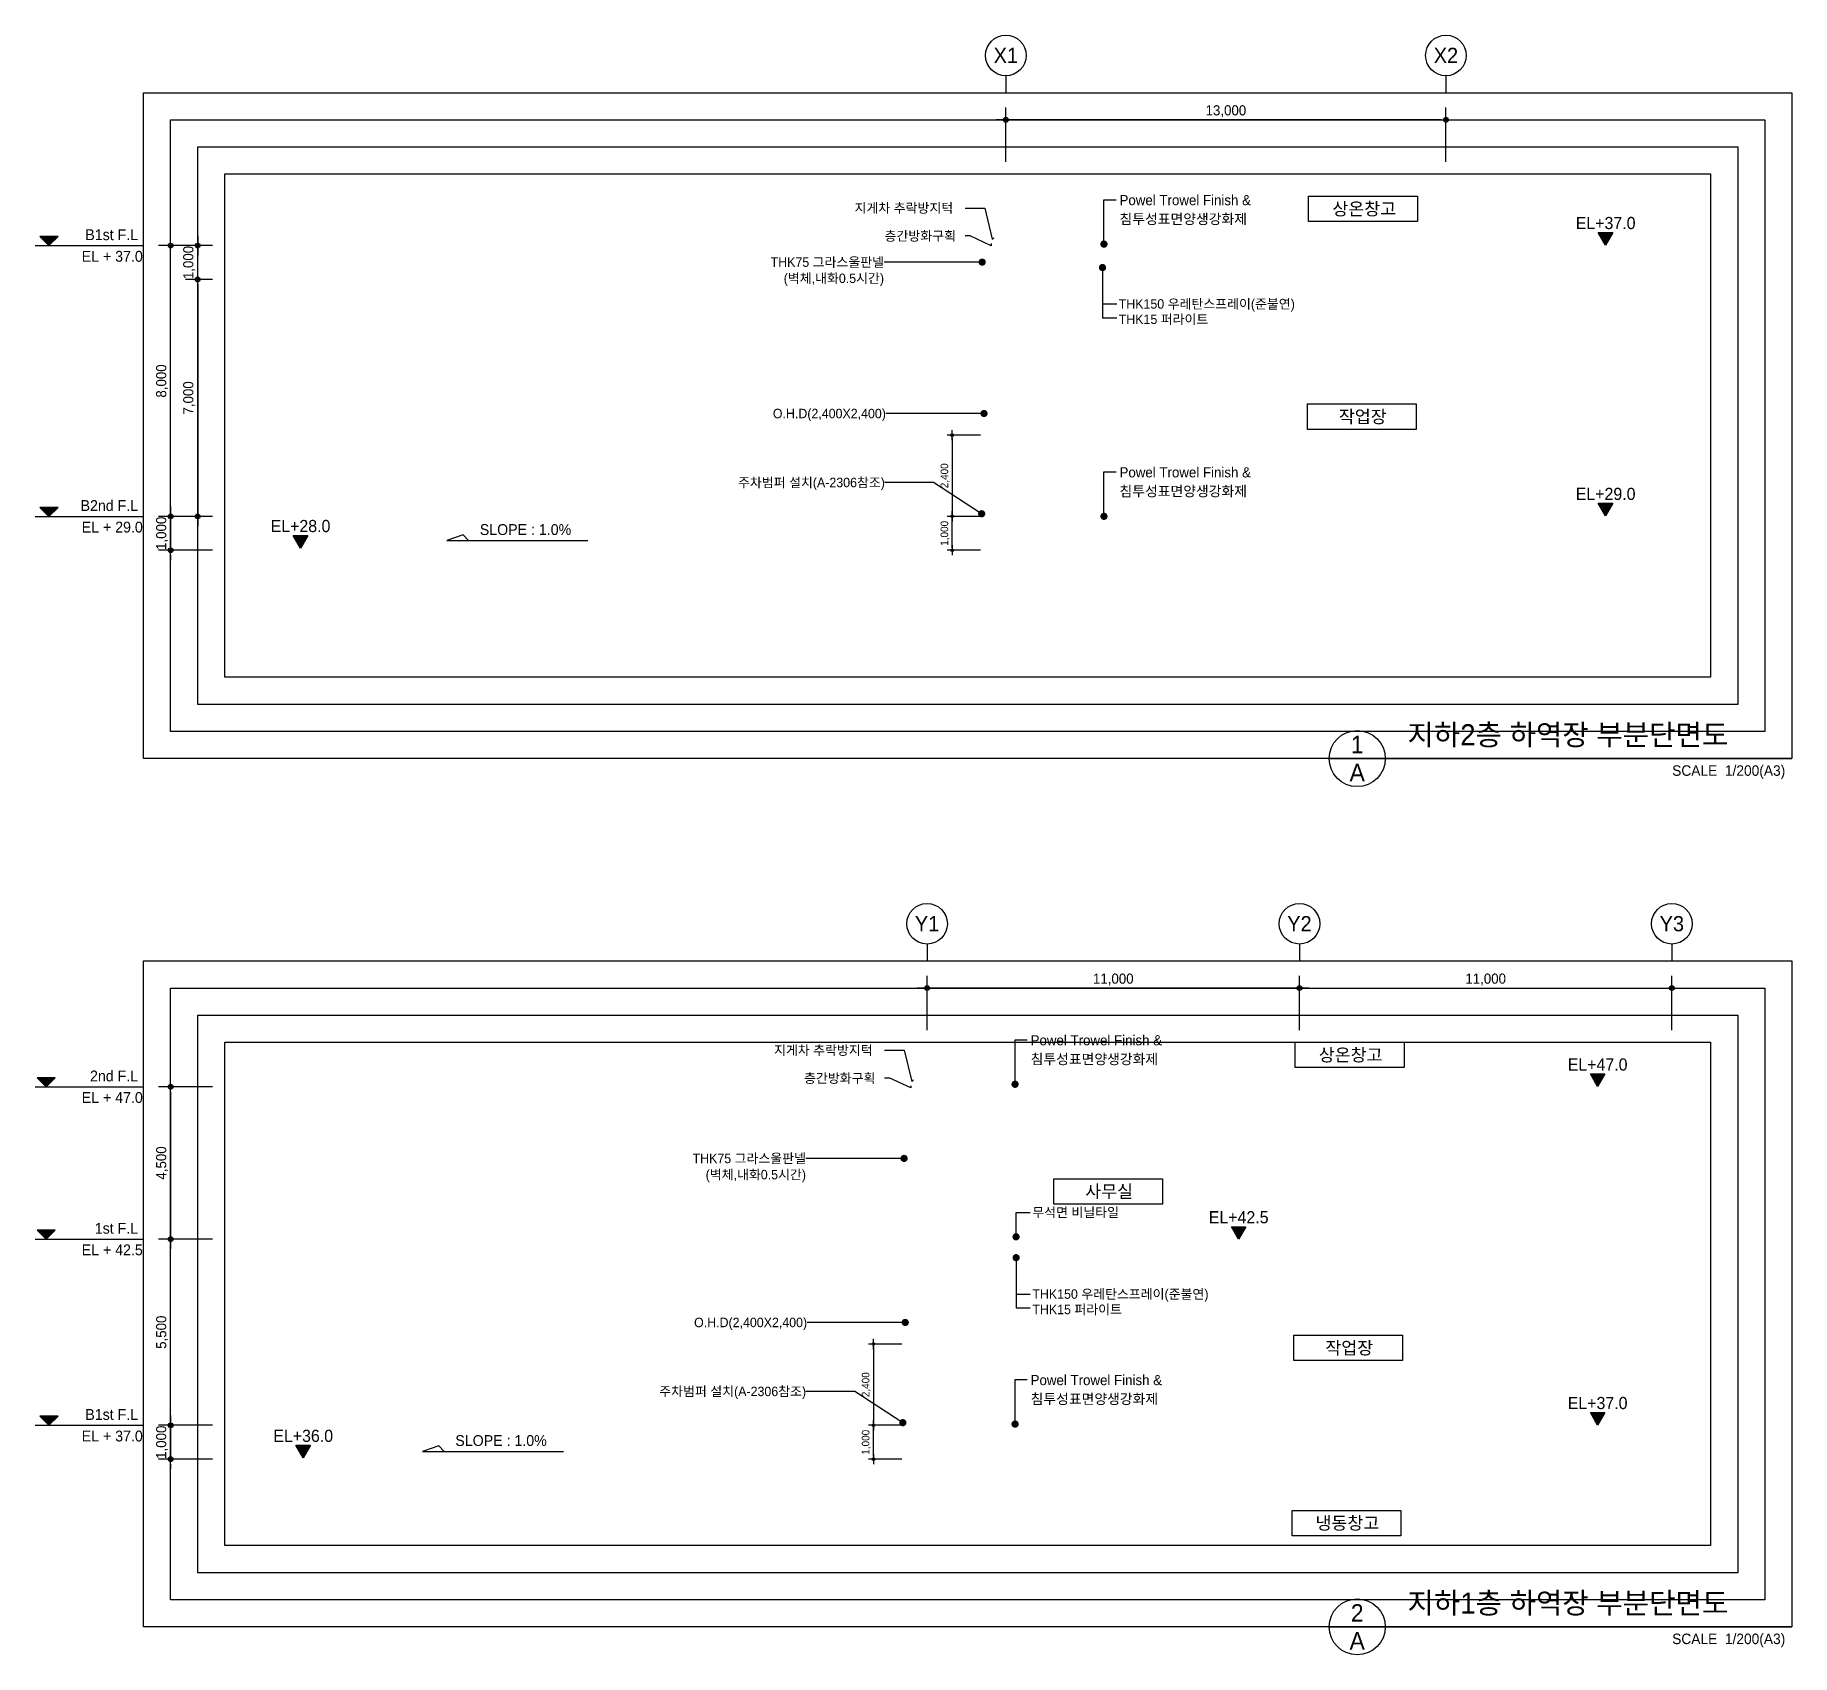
# Model space of a CAD drawing. Header units: millimetres. Extents: x 12103 to 165139, y 2913 to 53520.
# Drawn here: x 12103 to 63995, y 5672 to 53520 of the extents above; entities that cross this region are included whole.
import ezdxf
from ezdxf.enums import TextEntityAlignment as Align

# ---------------------------------------------------------------- set-up
doc = ezdxf.new("R2010")
doc.units = ezdxf.units.MM
for name, color, linetype in [('$ZCDB_AUDIT_GENERATED_600D18', 7, 'Continuous'), ('4A.TEC TEXT', 7, 'Continuous'), ('4A.TEC TEXT 2', 3, 'Continuous'), ('4A.TEC 심볼', 7, 'Continuous'), ('MK', 7, 'Continuous'), ('㈜SE&C DIM', 7, 'Continuous'), ('㈜SE&C TEXT 1', 3, 'Continuous'), ('㈜SE&C 벽체 3', 4, 'Continuous'), ('㈜SE&C 심볼', 7, 'Continuous')]:
    doc.layers.add(name, color=color, linetype=linetype)
doc.layers.add('DEFPOINT', color=135, linetype='Continuous', plot=False)
doc.styles.add('ARTINT-A1.$0$돋움', font='')
doc.styles.add('GHS', font='malgun.ttf')
doc.styles.add('나눔고딕', font='')
doc.styles.add('돋움', font='')
doc.styles.add('돋음체', font='')
doc.styles.add('울릉도L', font='')
doc.styles.get('ARTINT-A1.$0$돋움').set_extended_font_data('Dotum')
doc.styles.get('나눔고딕').set_extended_font_data('Dotum')
doc.styles.get('돋움').set_extended_font_data('Dotum')
doc.styles.get('돋음체').set_extended_font_data('Dotum')
doc.styles.get('울릉도L').set_extended_font_data('Dotum')
doc.dimstyles.new('DIM_600(외부치수)', dxfattribs={"dimscale": 400, "dimtxt": 3.3, "dimasz": 1, "dimexe": 2, "dimexo": 2, "dimgap": 1, "dimtad": 1, "dimdec": 0, "dimdsep": 46, "dimlunit": 6, "dimtxsty": '나눔고딕', "dimblk1": 'DIMDOT', "dimblk2": 'DIMDOT', "dimsah": 1, "dimcen": 2.5, "dimdle": 1.5, "dimclrd": 8, "dimclre": 8, "dimclrt": 3, "dimadec": 0, "dimazin": 0, "dimtfac": 1, "dimtdec": 0, "dimtix": 1, "dimtmove": 2, "dimatfit": 3, "dimldrblk": 'DIMDOT', "dimfxl": 1, "dimtvp": 1, "dimtolj": 1, "dimtzin": 0, "dimarcsym": 0})

msp = doc.modelspace()

# ---------------------------------------------------------------- texts
at = {"layer": '4A.TEC TEXT', "style": '돋움'}
for s, p in [('지게차 추락방지턱', (36307.68, 48412.65)), ('층간방화구획', (37194.4, 47586.63)), ('THK150 우레탄스프레이(준불연)', (44110.41, 45579.82)), ('THK15 퍼라이트', (44110.41, 45125.59)), ('지게차 추락방지턱', (33929.7, 23534.07)), ('층간방화구획', (34816.42, 22708.05)), ('무석면 비닐타일', (41557.44, 18744.32)), ('THK150 우레탄스프레이(준불연)', (41559.14, 16330.31)), ('THK15 퍼라이트', (41559.14, 15876.08))]:
    msp.add_text(s, height=280, dxfattribs=at).set_placement(p, align=Align.MIDDLE_LEFT)
at = {"layer": '4A.TEC TEXT', "color": 3, "style": '돋음체'}
for s, p in [('상온창고', (51363.08, 48388.31)), ('작업장', (51319.27, 42249.21)), ('상온창고', (50961.07, 23395)), ('사무실', (43828.08, 19361.29)), ('작업장', (50919.74, 14739.01)), ('냉동창고', (50865.48, 9565.6))]:
    msp.add_text(s, height=375, dxfattribs=at).set_placement(p, align=Align.MIDDLE_CENTER)
at = {"layer": '4A.TEC TEXT', "style": '돋움'}
for s, p in [('THK75 그라스울판넬', (37178.19, 46814.28, 5000)), ('(벽체,내화0.5시간)', (37178.19, 46337.01, 5000)), ('O.H.D(2,400X2,400)', (37233.41, 42341.95, 5000)), ('주차범퍼 설치(A-2306참조)', (37203.77, 40304.63)), ('THK75 그라스울판넬', (34872.46, 20337.08, 5000)), ('(벽체,내화0.5시간)', (34872.46, 19859.81, 5000)), ('O.H.D(2,400X2,400)', (34906.53, 15491.95, 5000)), ('주차범퍼 설치(A-2306참조)', (34876.89, 13454.63))]:
    msp.add_text(s, height=280, dxfattribs=at).set_placement(p, align=Align.MIDDLE_RIGHT)
at = {"layer": '4A.TEC TEXT 2', "color": 3, "style": '나눔고딕'}
for s, p in [('지하2층 하역장 부분단면도', (52641.36, 32357)), ('지하1층 하역장 부분단면도', (52641.36, 6707))]:
    msp.add_text(s, height=621, dxfattribs=at).set_placement(p, align=Align.BOTTOM_LEFT)
for s, p in [('1', (51155.58, 32564)), ('A', (51155.58, 31736)), ('2', (51155.58, 6914)), ('A', (51155.58, 6086))]:
    msp.add_text(s, height=517.5, dxfattribs=at).set_placement(p, align=Align.MIDDLE)
for p in [(63800.59, 31546.72), (63800.59, 5896.72)]:
    msp.add_text('SCALE  1/200(A3)', height=310.5, dxfattribs=at).set_placement(p, align=Align.BOTTOM_RIGHT)
at = {"layer": 'MK', "style": '돋움'}
for p in [(25237.57, 38754.11), (24514.79, 11843.11)]:
    msp.add_text('SLOPE : 1.0%%%', height=320.229, dxfattribs=at).set_placement(p)
at = {"layer": '㈜SE&C TEXT 1', "style": '돋움'}
for s, p in [('EL+37.0', (58493.31, 47789.83)), ('EL+29.0', (58493.31, 39787.71)), ('EL+28.0', (19941.17, 38839.32)), ('EL+47.0', (58257.1, 22932.08)), ('EL+42.5', (47653.86, 18419.65)), ('EL+37.0', (58257.1, 12932.08)), ('EL+36.0', (20020.22, 11963.56))]:
    msp.add_text(s, height=359.847, dxfattribs=at).set_placement(p, align=Align.CENTER)
at = {"layer": '㈜SE&C 심볼', "style": 'ARTINT-A1.$0$돋움'}
for s, p in [('B1st F.L', (15144.89, 47463.44)), ('EL + 37.0', (15282.57, 46826.27)), ('B2nd F.L', (15144.89, 39463.44)), ('EL + 29.0', (15282.57, 38826.27)), ('2nd F.L', (15144.89, 22613.44)), ('EL + 47.0', (15282.57, 21976.27)), ('1st F.L', (15144.89, 18113.44)), ('EL + 42.5', (15282.57, 17476.27)), ('B1st F.L', (15144.89, 12613.44)), ('EL + 37.0', (15282.57, 11976.27))]:
    msp.add_text(s, height=320.229, dxfattribs=at).set_placement(p, align=Align.RIGHT)

# ---------------------------------------------------------------- blocks, each defined once
blk = doc.blocks.new('ccs122')
at = {"layer": '4A.TEC 심볼'}
blk.add_line((0, 8), (0, 3), dxfattribs=at)
blk.add_circle((0, 14), 6, dxfattribs=at)
at = {"layer": '4A.TEC TEXT 2', "color": 3, "style": 'GHS'}
blk.add_attdef('NO', text='', height=4.5, dxfattribs=at).set_placement((-0.01, 14.02), align=Align.MIDDLE_CENTER)
blk = doc.blocks.new('DIMDOT')
at = {"color": 0}
blk.add_line((-2, 0), (2, 0), dxfattribs=at)
for radius in [0.5, 0.25]:
    blk.add_circle((0, 0), radius, dxfattribs=at)
blk = doc.blocks.new('*D9')
at = {"layer": '$ZCDB_AUDIT_GENERATED_600D18', "color": 8, "lineweight": -2, "transparency": 16777216}
for p, q in [((40777, 49780), (40777, 51380)), ((53777, 49780), (53777, 51380)), ((53633, 51020), (40921, 51020))]:
    blk.add_line(p, q, dxfattribs=at)
at = {"layer": 'Defpoints', "color": 0, "transparency": 16777216}
for p in [(40777, 51020), (40777, 49420), (53777, 49420)]:
    blk.add_point(p, dxfattribs=at)
at = {"layer": '$ZCDB_AUDIT_GENERATED_600D18', "color": 8, "lineweight": -2, "transparency": 16777216, "xscale": 144, "yscale": 144, "zscale": 144, "rotation": 180}
blk.add_blockref('DIMDOT', (40777, 51020), dxfattribs=at)
at = {"layer": '$ZCDB_AUDIT_GENERATED_600D18', "color": 8, "lineweight": -2, "transparency": 16777216, "xscale": 144, "yscale": 144, "zscale": 144}
blk.add_blockref('DIMDOT', (53777, 51020), dxfattribs=at)
at = {"layer": '$ZCDB_AUDIT_GENERATED_600D18', "color": 3, "transparency": 16777216, "insert": (47277, 51271), "char_height": 300, "attachment_point": 5, "style": '나눔고딕'}
blk.add_mtext('\\A1;13,000', dxfattribs=at)
blk = doc.blocks.new('*D10')
at = {"layer": '$ZCDB_AUDIT_GENERATED_600D18', "color": 8, "lineweight": -2, "transparency": 16777216}
for p, q in [((38450, 24130), (38450, 25730)), ((49450, 24130), (49450, 25730)), ((49306, 25370), (38594, 25370))]:
    blk.add_line(p, q, dxfattribs=at)
at = {"layer": 'Defpoints', "color": 0, "transparency": 16777216}
for p in [(38450, 25370), (38450, 23770), (49450, 23770)]:
    blk.add_point(p, dxfattribs=at)
at = {"layer": '$ZCDB_AUDIT_GENERATED_600D18', "color": 8, "lineweight": -2, "transparency": 16777216, "xscale": 144, "yscale": 144, "zscale": 144, "rotation": 180}
blk.add_blockref('DIMDOT', (38450, 25370), dxfattribs=at)
at = {"layer": '$ZCDB_AUDIT_GENERATED_600D18', "color": 8, "lineweight": -2, "transparency": 16777216, "xscale": 144, "yscale": 144, "zscale": 144}
blk.add_blockref('DIMDOT', (49450, 25370), dxfattribs=at)
at = {"layer": '$ZCDB_AUDIT_GENERATED_600D18', "color": 3, "transparency": 16777216, "insert": (43950, 25621), "char_height": 300, "attachment_point": 5, "style": '나눔고딕'}
blk.add_mtext('\\A1;11,000', dxfattribs=at)
blk = doc.blocks.new('*D11')
at = {"layer": '$ZCDB_AUDIT_GENERATED_600D18', "color": 8, "lineweight": -2, "transparency": 16777216}
for p, q in [((49450, 24130), (49450, 25730)), ((60450, 24130), (60450, 25730)), ((49594, 25370), (60306, 25370))]:
    blk.add_line(p, q, dxfattribs=at)
at = {"layer": 'Defpoints', "color": 0, "transparency": 16777216}
for p in [(60450, 25370), (49450, 23770), (60450, 23770)]:
    blk.add_point(p, dxfattribs=at)
at = {"layer": '$ZCDB_AUDIT_GENERATED_600D18', "color": 8, "lineweight": -2, "transparency": 16777216, "xscale": 144, "yscale": 144, "zscale": 144, "rotation": 180}
blk.add_blockref('DIMDOT', (49450, 25370), dxfattribs=at)
at = {"layer": '$ZCDB_AUDIT_GENERATED_600D18', "color": 8, "lineweight": -2, "transparency": 16777216, "xscale": 144, "yscale": 144, "zscale": 144}
blk.add_blockref('DIMDOT', (60450, 25370), dxfattribs=at)
at = {"layer": '$ZCDB_AUDIT_GENERATED_600D18', "color": 3, "transparency": 16777216, "insert": (54950, 25621), "char_height": 300, "attachment_point": 5, "style": '나눔고딕'}
blk.add_mtext('\\A1;11,000', dxfattribs=at)
blk = doc.blocks.new('A$Ce075d0a7')
at = {"layer": '㈜SE&C 심볼', "color": 1}
for p, q in [((107, 1419), (468, 1419)), ((107, 107), (107, 1419))]:
    blk.add_line(p, q, dxfattribs=at)
at = {"layer": '㈜SE&C 심볼', "color": 1, "const_width": 107}
blk.add_lwpolyline([(107, 53, 1), (107, 160, 1)], format="xyb", close=True, dxfattribs=at)
at = {"layer": '4A.TEC TEXT', "style": '돋움'}
for s, p in [('Powel Trowel Finish &', (567, 1406)), ('침투성표면양생강화제', (567, 849))]:
    blk.add_text(s, height=300, dxfattribs=at).set_placement(p, align=Align.MIDDLE_LEFT)
blk = doc.blocks.new('*D16')
at = {"layer": '$ZCDB_AUDIT_GENERATED_600D18', "color": 8, "lineweight": -2, "transparency": 16777216}
for p, q in [((17345, 47303), (16545, 47303)), ((16905, 47447), (16905, 47591)), ((16905, 46303), (16905, 47303)), ((17345, 46303), (16545, 46303)), ((16905, 46159), (16905, 46015))]:
    blk.add_line(p, q, dxfattribs=at)
at = {"layer": 'Defpoints', "color": 0, "transparency": 16777216}
for p in [(16905, 47303), (17705, 47303), (17705, 46303)]:
    blk.add_point(p, dxfattribs=at)
at = {"layer": '$ZCDB_AUDIT_GENERATED_600D18', "color": 8, "lineweight": -2, "transparency": 16777216, "xscale": 144, "yscale": 144, "zscale": 144}
for p, rotation in [((16905, 47303), 270), ((16905, 46303), 90)]:
    blk.add_blockref('DIMDOT', p, dxfattribs=dict(at, rotation=rotation))
at = {"layer": '$ZCDB_AUDIT_GENERATED_600D18', "color": 3, "transparency": 16777216, "insert": (16654, 46803), "char_height": 300, "attachment_point": 5, "rotation": 90, "style": '나눔고딕'}
blk.add_mtext('\\A1;1,000', dxfattribs=at)
blk = doc.blocks.new('*D17')
at = {"layer": '$ZCDB_AUDIT_GENERATED_600D18', "color": 8, "lineweight": -2, "transparency": 16777216}
for p, q in [((17345, 47303), (15745, 47303)), ((16105, 39447), (16105, 47159)), ((17345, 39303), (15745, 39303))]:
    blk.add_line(p, q, dxfattribs=at)
at = {"layer": 'Defpoints', "color": 0, "transparency": 16777216}
for p in [(16105, 47303), (17705, 47303), (17705, 39303)]:
    blk.add_point(p, dxfattribs=at)
at = {"layer": '$ZCDB_AUDIT_GENERATED_600D18', "color": 8, "lineweight": -2, "transparency": 16777216, "xscale": 144, "yscale": 144, "zscale": 144}
for p, rotation in [((16105, 47303), 90), ((16105, 39303), 270)]:
    blk.add_blockref('DIMDOT', p, dxfattribs=dict(at, rotation=rotation))
at = {"layer": '$ZCDB_AUDIT_GENERATED_600D18', "color": 3, "transparency": 16777216, "insert": (15854, 43303), "char_height": 300, "attachment_point": 5, "rotation": 90, "style": '나눔고딕'}
blk.add_mtext('\\A1;8,000', dxfattribs=at)
blk = doc.blocks.new('*D18')
at = {"layer": '$ZCDB_AUDIT_GENERATED_600D18', "color": 8, "lineweight": -2, "transparency": 16777216}
for p, q in [((17345, 46303), (16545, 46303)), ((16905, 46159), (16905, 39447)), ((17345, 39303), (16545, 39303))]:
    blk.add_line(p, q, dxfattribs=at)
at = {"layer": 'Defpoints', "color": 0, "transparency": 16777216}
for p in [(17705, 46303), (16905, 39303), (17705, 39303)]:
    blk.add_point(p, dxfattribs=at)
at = {"layer": '$ZCDB_AUDIT_GENERATED_600D18', "color": 8, "lineweight": -2, "transparency": 16777216, "xscale": 144, "yscale": 144, "zscale": 144}
for p, rotation in [((16905, 46303), 90), ((16905, 39303), 270)]:
    blk.add_blockref('DIMDOT', p, dxfattribs=dict(at, rotation=rotation))
at = {"layer": '$ZCDB_AUDIT_GENERATED_600D18', "color": 3, "transparency": 16777216, "insert": (16654, 42803), "char_height": 300, "attachment_point": 5, "rotation": 90, "style": '나눔고딕'}
blk.add_mtext('\\A1;7,000', dxfattribs=at)
blk = doc.blocks.new('*D19')
at = {"layer": '$ZCDB_AUDIT_GENERATED_600D18', "color": 8, "lineweight": -2, "transparency": 16777216}
for p, q in [((16105, 39447), (16105, 39591)), ((17345, 39303), (15745, 39303)), ((16105, 39303), (16105, 38303)), ((17345, 38303), (15745, 38303)), ((16105, 38159), (16105, 38015))]:
    blk.add_line(p, q, dxfattribs=at)
at = {"layer": 'Defpoints', "color": 0, "transparency": 16777216}
for p in [(17705, 39303), (16105, 38303), (17705, 38303)]:
    blk.add_point(p, dxfattribs=at)
at = {"layer": '$ZCDB_AUDIT_GENERATED_600D18', "color": 8, "lineweight": -2, "transparency": 16777216, "xscale": 144, "yscale": 144, "zscale": 144}
for p, rotation in [((16105, 39303), 270), ((16105, 38303), 90)]:
    blk.add_blockref('DIMDOT', p, dxfattribs=dict(at, rotation=rotation))
at = {"layer": '$ZCDB_AUDIT_GENERATED_600D18', "color": 3, "transparency": 16777216, "insert": (15854, 38803), "char_height": 300, "attachment_point": 5, "rotation": 90, "style": '나눔고딕'}
blk.add_mtext('\\A1;1,000', dxfattribs=at)
blk = doc.blocks.new('*D20')
at = {"layer": '$ZCDB_AUDIT_GENERATED_600D18', "color": 8, "lineweight": -2, "transparency": 16777216}
for p, q in [((17345, 17953), (15745, 17953)), ((16105, 12597), (16105, 17809)), ((17345, 12453), (15745, 12453))]:
    blk.add_line(p, q, dxfattribs=at)
at = {"layer": 'Defpoints', "color": 0, "transparency": 16777216}
for p in [(16105, 17953), (17705, 17953), (17705, 12453)]:
    blk.add_point(p, dxfattribs=at)
at = {"layer": '$ZCDB_AUDIT_GENERATED_600D18', "color": 8, "lineweight": -2, "transparency": 16777216, "xscale": 144, "yscale": 144, "zscale": 144}
for p, rotation in [((16105, 17953), 90), ((16105, 12453), 270)]:
    blk.add_blockref('DIMDOT', p, dxfattribs=dict(at, rotation=rotation))
at = {"layer": '$ZCDB_AUDIT_GENERATED_600D18', "color": 3, "transparency": 16777216, "insert": (15854, 15203), "char_height": 300, "attachment_point": 5, "rotation": 90, "style": '나눔고딕'}
blk.add_mtext('\\A1;5,500', dxfattribs=at)
blk = doc.blocks.new('*D21')
at = {"layer": '$ZCDB_AUDIT_GENERATED_600D18', "color": 8, "lineweight": -2, "transparency": 16777216}
for p, q in [((16105, 12597), (16105, 12741)), ((17345, 12453), (15745, 12453)), ((16105, 12453), (16105, 11453)), ((17345, 11453), (15745, 11453)), ((16105, 11309), (16105, 11165))]:
    blk.add_line(p, q, dxfattribs=at)
at = {"layer": 'Defpoints', "color": 0, "transparency": 16777216}
for p in [(17705, 12453), (16105, 11453), (17705, 11453)]:
    blk.add_point(p, dxfattribs=at)
at = {"layer": '$ZCDB_AUDIT_GENERATED_600D18', "color": 8, "lineweight": -2, "transparency": 16777216, "xscale": 144, "yscale": 144, "zscale": 144}
for p, rotation in [((16105, 12453), 270), ((16105, 11453), 90)]:
    blk.add_blockref('DIMDOT', p, dxfattribs=dict(at, rotation=rotation))
at = {"layer": '$ZCDB_AUDIT_GENERATED_600D18', "color": 3, "transparency": 16777216, "insert": (15854, 11953), "char_height": 300, "attachment_point": 5, "rotation": 90, "style": '나눔고딕'}
blk.add_mtext('\\A1;1,000', dxfattribs=at)
blk = doc.blocks.new('*D22')
at = {"layer": '$ZCDB_AUDIT_GENERATED_600D18', "color": 8, "lineweight": -2, "transparency": 16777216}
for p, q in [((17345, 22453), (15745, 22453)), ((16105, 22309), (16105, 18097)), ((17345, 17953), (15745, 17953))]:
    blk.add_line(p, q, dxfattribs=at)
at = {"layer": 'Defpoints', "color": 0, "transparency": 16777216}
for p in [(17705, 22453), (16105, 17953), (17705, 17953)]:
    blk.add_point(p, dxfattribs=at)
at = {"layer": '$ZCDB_AUDIT_GENERATED_600D18', "color": 8, "lineweight": -2, "transparency": 16777216, "xscale": 144, "yscale": 144, "zscale": 144}
for p, rotation in [((16105, 22453), 90), ((16105, 17953), 270)]:
    blk.add_blockref('DIMDOT', p, dxfattribs=dict(at, rotation=rotation))
at = {"layer": '$ZCDB_AUDIT_GENERATED_600D18', "color": 3, "transparency": 16777216, "insert": (15854, 20203), "char_height": 300, "attachment_point": 5, "rotation": 90, "style": '나눔고딕'}
blk.add_mtext('\\A1;4,500', dxfattribs=at)
blk = doc.blocks.new('*D27')
at = {"layer": 'Defpoints', "color": 0, "transparency": 16777216}
for p in [(39192, 39303), (40177, 39303), (40177, 38303)]:
    blk.add_point(p, dxfattribs=at)
at = {"layer": '㈜SE&C DIM', "color": 8, "lineweight": -2, "transparency": 16777216}
for p, q in [((40027, 39303), (39042, 39303)), ((39192, 38378), (39192, 39228)), ((40027, 38303), (39042, 38303))]:
    blk.add_line(p, q, dxfattribs=at)
at = {"layer": '㈜SE&C DIM', "color": 8, "lineweight": -2, "transparency": 16777216, "xscale": 75, "yscale": 75, "zscale": 75}
for p, rotation in [((39192, 39303), 90), ((39192, 38303), 270)]:
    blk.add_blockref('DIMDOT', p, dxfattribs=dict(at, rotation=rotation))
at = {"layer": '㈜SE&C DIM', "color": 3, "transparency": 16777216, "insert": (38982, 38803), "char_height": 225, "attachment_point": 5, "rotation": 90, "style": '나눔고딕'}
blk.add_mtext('\\A1;1,000', dxfattribs=at)
blk = doc.blocks.new('*D28')
at = {"layer": 'Defpoints', "color": 0, "transparency": 16777216}
for p in [(40177, 41703), (39192, 39303), (40177, 39303)]:
    blk.add_point(p, dxfattribs=at)
at = {"layer": '㈜SE&C DIM', "color": 8, "lineweight": -2, "transparency": 16777216}
for p, q in [((40027, 41703), (39042, 41703)), ((39192, 41628), (39192, 39378)), ((40027, 39303), (39042, 39303))]:
    blk.add_line(p, q, dxfattribs=at)
at = {"layer": '㈜SE&C DIM', "color": 8, "lineweight": -2, "transparency": 16777216, "xscale": 75, "yscale": 75, "zscale": 75}
for p, rotation in [((39192, 41703), 90), ((39192, 39303), 270)]:
    blk.add_blockref('DIMDOT', p, dxfattribs=dict(at, rotation=rotation))
at = {"layer": '㈜SE&C DIM', "color": 3, "transparency": 16777216, "insert": (38982, 40503), "char_height": 225, "attachment_point": 5, "rotation": 90, "style": '나눔고딕'}
blk.add_mtext('\\A1;2,400', dxfattribs=at)
blk = doc.blocks.new('*D29')
at = {"layer": 'Defpoints', "color": 0, "transparency": 16777216}
for p in [(36865, 12453), (37850, 12453), (37850, 11453)]:
    blk.add_point(p, dxfattribs=at)
at = {"layer": '㈜SE&C DIM', "color": 8, "lineweight": -2, "transparency": 16777216}
for p, q in [((37700, 12453), (36715, 12453)), ((36865, 11528), (36865, 12378)), ((37700, 11453), (36715, 11453))]:
    blk.add_line(p, q, dxfattribs=at)
at = {"layer": '㈜SE&C DIM', "color": 8, "lineweight": -2, "transparency": 16777216, "xscale": 75, "yscale": 75, "zscale": 75}
for p, rotation in [((36865, 12453), 90), ((36865, 11453), 270)]:
    blk.add_blockref('DIMDOT', p, dxfattribs=dict(at, rotation=rotation))
at = {"layer": '㈜SE&C DIM', "color": 3, "transparency": 16777216, "insert": (36655, 11953), "char_height": 225, "attachment_point": 5, "rotation": 90, "style": '나눔고딕'}
blk.add_mtext('\\A1;1,000', dxfattribs=at)
blk = doc.blocks.new('*D30')
at = {"layer": 'Defpoints', "color": 0, "transparency": 16777216}
for p in [(37850, 14853), (36865, 12453), (37850, 12453)]:
    blk.add_point(p, dxfattribs=at)
at = {"layer": '㈜SE&C DIM', "color": 8, "lineweight": -2, "transparency": 16777216}
for p, q in [((37700, 14853), (36715, 14853)), ((36865, 14778), (36865, 12528)), ((37700, 12453), (36715, 12453))]:
    blk.add_line(p, q, dxfattribs=at)
at = {"layer": '㈜SE&C DIM', "color": 8, "lineweight": -2, "transparency": 16777216, "xscale": 75, "yscale": 75, "zscale": 75}
for p, rotation in [((36865, 14853), 90), ((36865, 12453), 270)]:
    blk.add_blockref('DIMDOT', p, dxfattribs=dict(at, rotation=rotation))
at = {"layer": '㈜SE&C DIM', "color": 3, "transparency": 16777216, "insert": (36655, 13653), "char_height": 225, "attachment_point": 5, "rotation": 90, "style": '나눔고딕'}
blk.add_mtext('\\A1;2,400', dxfattribs=at)

# ---------------------------------------------------------------- dimensions: what is measured, and where the dimension line sits
at = {"layer": '$ZCDB_AUDIT_GENERATED_600D18'}
for base, p1, p2, angle, picture, middle in [((40776.95, 51020), (53776.95, 49420), (40776.95, 49420), 180, '*D9', (47276.95, 51271.1)), ((16105, 47303.33), (17705, 39303.33), (17705, 47303.33), 90, '*D17', (15853.9, 43303.33)), ((16905, 47303.33), (17705, 46303.33), (17705, 47303.33), 90, '*D16', (16653.9, 46803.33)), ((16905, 39303.33), (17705, 46303.33), (17705, 39303.33), 270, '*D18', (16653.9, 42803.33)), ((16105, 38303.33), (17705, 39303.33), (17705, 38303.33), 270, '*D19', (15853.9, 38803.33)), ((38450.07, 25370), (49450.07, 23770), (38450.07, 23770), 180, '*D10', (43950.07, 25621.1)), ((60450.07, 25370), (49450.07, 23770), (60450.07, 23770), 0, '*D11', (54950.07, 25621.1)), ((16105, 17953.33), (17705, 22453.33), (17705, 17953.33), 270, '*D22', (15853.9, 20203.33)), ((16105, 17953.33), (17705, 12453.33), (17705, 17953.33), 90, '*D20', (15853.9, 15203.33)), ((16105, 11453.33), (17705, 12453.33), (17705, 11453.33), 270, '*D21', (15853.9, 11953.33))]:
    dim = msp.add_linear_dim(base=base, p1=p1, p2=p2, angle=angle, dimstyle='DIM_600(외부치수)', override={"dimscale": 600, "dimtxt": 0.5, "dimasz": 0.24, "dimexe": 0.6, "dimexo": 0.6, "dimgap": 0.12, "dimdec": 1, "dimdle": 0.5}, dxfattribs=at)
    dim.commit()
    dim.dimension.update_dxf_attribs({"geometry": picture, "text_midpoint": middle})
at = {"layer": '㈜SE&C DIM'}
for base, p1, p2, angle, picture, middle in [((39191.68, 39303.33), (40176.95, 41703.33), (40176.95, 39303.33), 270, '*D28', (38982.36, 40503.33)), ((39191.68, 39303.33), (40176.95, 38303.33), (40176.95, 39303.33), 90, '*D27', (38982.36, 38803.33)), ((36864.81, 12453.33), (37850.07, 14853.33), (37850.07, 12453.33), 270, '*D30', (36655.48, 13653.33)), ((36864.81, 12453.33), (37850.07, 11453.33), (37850.07, 12453.33), 90, '*D29', (36655.48, 11953.33))]:
    dim = msp.add_linear_dim(base=base, p1=p1, p2=p2, angle=angle, dimstyle='DIM_600(외부치수)', override={"dimscale": 75, "dimtxt": 3}, dxfattribs=at)
    dim.commit()
    dim.dimension.update_dxf_attribs({"geometry": picture, "text_midpoint": middle})

# ---------------------------------------------------------------- hatches: boundary and pattern name
at = {"layer": '㈜SE&C 심볼'}
for points in [[(12244.87, 47570.18), (12511.73, 47303.33), (12778.59, 47570.18)], [(58493.31, 47318.6), (58278.19, 47691.2), (58708.43, 47691.2)], [(12244.87, 39570.18), (12511.73, 39303.33), (12778.59, 39570.18)], [(58493.31, 39316.48), (58278.19, 39689.08), (58708.43, 39689.08)], [(19941.17, 38368.09), (19726.05, 38740.69), (20156.29, 38740.69)], [(58257.1, 22460.85), (58041.98, 22833.45), (58472.22, 22833.45)], [(12163.44, 22720.18), (12430.29, 22453.33), (12697.15, 22720.18)], [(12163.44, 18220.18), (12430.29, 17953.33), (12697.15, 18220.18)], [(47653.86, 17948.41), (47438.73, 18321.01), (47868.98, 18321.01)], [(12244.87, 12720.18), (12511.73, 12453.33), (12778.59, 12720.18)], [(58257.1, 12460.85), (58041.98, 12833.45), (58472.22, 12833.45)], [(20020.22, 11492.33), (19805.1, 11864.93), (20235.34, 11864.93)]]:
    msp.add_hatch(color=256, dxfattribs=at).paths.add_polyline_path(points)

# ---------------------------------------------------------------- linework, layer by layer
for points in [[(52932.95, 48013.31), (49721.71, 48013.31), (49721.71, 48763.31), (52932.95, 48763.31)], [(52896.26, 41874.21), (49685.01, 41874.21), (49685.01, 42624.21), (52896.26, 42624.21)], [(52538.06, 23020), (49326.81, 23020), (49326.81, 23770), (52538.06, 23770)], [(45405.07, 18986.29), (42193.82, 18986.29), (42193.82, 19736.29), (45405.07, 19736.29)], [(52496.73, 14364.01), (49285.48, 14364.01), (49285.48, 15114.01), (52496.73, 15114.01)], [(52442.46, 9190.6), (49231.21, 9190.6), (49231.21, 9940.6), (52442.46, 9940.6)]]:
    msp.add_lwpolyline(points, close=True)
at = {"layer": '4A.TEC 심볼', "color": 1}
for p, q in [((43631.38, 45579.82), (43631.38, 45162.01)), ((44050.41, 45162.01), (43631.38, 45162.01)), ((41080.11, 16330.31), (41080.11, 15912.5)), ((41499.14, 15912.5), (41080.11, 15912.5))]:
    msp.add_line(p, q, dxfattribs=at)
at = {"layer": '4A.TEC 심볼'}
for p, q in [((50327.58, 32150), (63995, 32150)), ((50327.58, 6500), (63995, 6500))]:
    msp.add_line(p, q, dxfattribs=at)
at = {"layer": '4A.TEC 심볼', "color": 1}
for points in [[(39572.05, 48412.65), (40151.95, 48412.65), (40376.95, 47488.37), (40424.09, 47535.51)], [(40343.62, 47363.28), (40343.62, 47296.62), (39726.59, 47586.63), (39572.05, 47586.63)], [(43631.38, 46654.6), (43631.38, 45579.82), (44050.41, 45579.82)], [(40062.23, 39381.34), (38640.52, 40304.63), (37191.23, 40304.63)], [(37194.07, 23534.07), (37773.97, 23534.07), (37998.97, 22609.79), (38046.12, 22656.93)], [(37965.64, 22484.71), (37965.64, 22418.04), (37348.61, 22708.05), (37194.07, 22708.05)], [(41078.41, 18021.69), (41078.41, 18744.32), (41497.44, 18744.32)], [(41080.11, 17405.09), (41080.11, 16330.31), (41499.14, 16330.31)], [(37735.36, 12531.34), (36313.64, 13454.63), (34864.36, 13454.63)]]:
    msp.add_lwpolyline(points, dxfattribs=at)
at = {"layer": '4A.TEC 심볼', "color": 1, "elevation": 5000}
for points in [[(40076.77, 46814.28), (37178.19, 46814.28)], [(40131.98, 42341.95), (37233.41, 42341.95)], [(37771.04, 20337.08), (34872.46, 20337.08)], [(37805.11, 15491.95), (34906.53, 15491.95)]]:
    msp.add_lwpolyline(points, dxfattribs=at)
at = {"layer": '4A.TEC 심볼', "color": 1, "const_width": 106.74, "elevation": 5000}
for points in [[(40023.39, 46814.28, -1), (40130.14, 46814.28, -1)], [(40078.61, 42341.95, -1), (40185.35, 42341.95, -1)], [(37717.66, 20337.08, -1), (37824.41, 20337.08, -1)], [(37751.73, 15491.95, -1), (37858.48, 15491.95, -1)]]:
    msp.add_lwpolyline(points, format="xyb", close=True, dxfattribs=at)
at = {"layer": '4A.TEC 심볼', "color": 1, "const_width": 106.74}
for points in [[(43631.38, 46707.97, 1), (43631.38, 46601.23, 1)], [(40008.86, 39381.34, -1), (40115.6, 39381.34, -1)], [(41078.41, 18075.06, 1), (41078.41, 17968.31, 1)], [(41080.11, 17458.47, 1), (41080.11, 17351.72, 1)], [(37681.99, 12531.34, -1), (37788.73, 12531.34, -1)]]:
    msp.add_lwpolyline(points, format="xyb", close=True, dxfattribs=at)
at = {"layer": '4A.TEC 심볼'}
for centre in [(51155.58, 32150), (51155.58, 6500)]:
    msp.add_circle(centre, 828, dxfattribs=at)
at = {"layer": 'DEFPOINT'}
for points in [[(15305, 51820), (63995, 51820), (63995, 32150), (15305, 32150)], [(16105, 51020), (63195, 51020), (63195, 32950), (16105, 32950)], [(16905, 50220), (62395, 50220), (62395, 33750), (16905, 33750)], [(17705, 49420), (61595, 49420), (61595, 34550), (17705, 34550)], [(15305, 26170), (63995, 26170), (63995, 6500), (15305, 6500)], [(16105, 25370), (63195, 25370), (63195, 7300), (16105, 7300)], [(16905, 24570), (62395, 24570), (62395, 8100), (16905, 8100)], [(17705, 23770), (61595, 23770), (61595, 8900), (17705, 8900)]]:
    msp.add_lwpolyline(points, close=True, dxfattribs=at)
at = {"layer": 'MK'}
for points in [[(24905.6, 38593.99), (24745.49, 38754.11), (24265.15, 38593.99), (28428.12, 38593.99)], [(24182.83, 11683), (24022.72, 11843.11), (23542.37, 11683), (27705.35, 11683)]]:
    msp.add_lwpolyline(points, dxfattribs=at)
at = {"layer": '㈜SE&C 벽체 3', "color": 252}
for points in [[(58493.31, 47318.6), (58278.19, 47691.2), (58708.43, 47691.2), (58493.31, 47318.6)], [(58493.31, 39316.48), (58278.19, 39689.08), (58708.43, 39689.08), (58493.31, 39316.48)], [(19941.17, 38368.09), (19726.05, 38740.69), (20156.29, 38740.69), (19941.17, 38368.09)], [(58257.1, 22460.85), (58041.98, 22833.45), (58472.22, 22833.45), (58257.1, 22460.85)], [(47653.86, 17948.41), (47438.73, 18321.01), (47868.98, 18321.01), (47653.86, 17948.41)], [(58257.1, 12460.85), (58041.98, 12833.45), (58472.22, 12833.45), (58257.1, 12460.85)], [(20020.22, 11492.33), (19805.1, 11864.93), (20235.34, 11864.93), (20020.22, 11492.33)]]:
    msp.add_lwpolyline(points, close=True, dxfattribs=at)
at = {"layer": '㈜SE&C 심볼'}
for p, q in [((12102.71, 47303.33), (15305, 47303.33)), ((12102.71, 39303.33), (15305, 39303.33)), ((12102.71, 22453.33), (15305, 22453.33)), ((12102.71, 17953.33), (15305, 17953.33)), ((12102.71, 12453.33), (15305, 12453.33))]:
    msp.add_line(p, q, dxfattribs=at)
for points in [[(12511.73, 47303.33), (12778.59, 47570.18), (12244.87, 47570.18), (12511.73, 47303.33)], [(12511.73, 39303.33), (12778.59, 39570.18), (12244.87, 39570.18), (12511.73, 39303.33)], [(12511.73, 12453.33), (12778.59, 12720.18), (12244.87, 12720.18), (12511.73, 12453.33)]]:
    msp.add_lwpolyline(points, dxfattribs=at)
at = {"layer": '㈜SE&C 심볼', "elevation": -14682.47}
for points in [[(12430.29, 22453.33), (12697.15, 22720.18), (12163.44, 22720.18), (12430.29, 22453.33)], [(12430.29, 17953.33), (12697.15, 18220.18), (12163.44, 18220.18), (12430.29, 17953.33)]]:
    msp.add_lwpolyline(points, dxfattribs=at)

# ---------------------------------------------------------------- block references
for p in [(43567.89, 47240.49), (43567.89, 39198.88), (40942.1, 22421.56), (40942.1, 12383.61)]:
    msp.add_blockref('A$Ce075d0a7', p)
at = {"layer": '4A.TEC 심볼'}
ref = msp.add_blockref('ccs122', (40776.95, 51520), dxfattribs=dict(at, xscale=99.99999954993666, yscale=99.99999954993666, zscale=99.99999954993666))
ref.add_attrib('NO', 'X1', dxfattribs={"layer": '0', "color": 3, "height": 450, "style": '울릉도L'}).set_placement((40776.33, 52921.79, -1666.67), align=Align.MIDDLE_CENTER)
ref = msp.add_blockref('ccs122', (53776.95, 51520), dxfattribs=dict(at, xscale=99.99999954993666, yscale=99.99999954993666, zscale=99.99999954993666))
ref.add_attrib('NO', 'X2', dxfattribs={"layer": '0', "color": 3, "height": 450, "style": '울릉도L'}).set_placement((53776.33, 52921.79, -1666.67), align=Align.MIDDLE_CENTER)
ref = msp.add_blockref('ccs122', (38450.07, 25870), dxfattribs=dict(at, xscale=99.99999954993666, yscale=99.99999954993666, zscale=99.99999954993666))
ref.add_attrib('NO', 'Y1', dxfattribs={"layer": '0', "color": 3, "height": 450, "style": '울릉도L'}).set_placement((38449.45, 27271.79, -1666.67), align=Align.MIDDLE_CENTER)
ref = msp.add_blockref('ccs122', (49450.07, 25870), dxfattribs=dict(at, xscale=99.99999954993666, yscale=99.99999954993666, zscale=99.99999954993666))
ref.add_attrib('NO', 'Y2', dxfattribs={"layer": '0', "color": 3, "height": 450, "style": '울릉도L'}).set_placement((49449.45, 27271.79, -1666.67), align=Align.MIDDLE_CENTER)
ref = msp.add_blockref('ccs122', (60450.07, 25870), dxfattribs=dict(at, xscale=99.99999954993666, yscale=99.99999954993666, zscale=99.99999954993666))
ref.add_attrib('NO', 'Y3', dxfattribs={"layer": '0', "color": 3, "height": 450, "style": '울릉도L'}).set_placement((60449.45, 27271.79, -1666.67), align=Align.MIDDLE_CENTER)

msp.set_redraw_order([(e.dxf.handle, doc.entitydb.next_handle()) for e in msp.query("TEXT MTEXT ATTDEF DIMENSION ARC_DIMENSION")])  # texts and dimensions are drawn at this point

doc.saveas('drawing.dxf')
